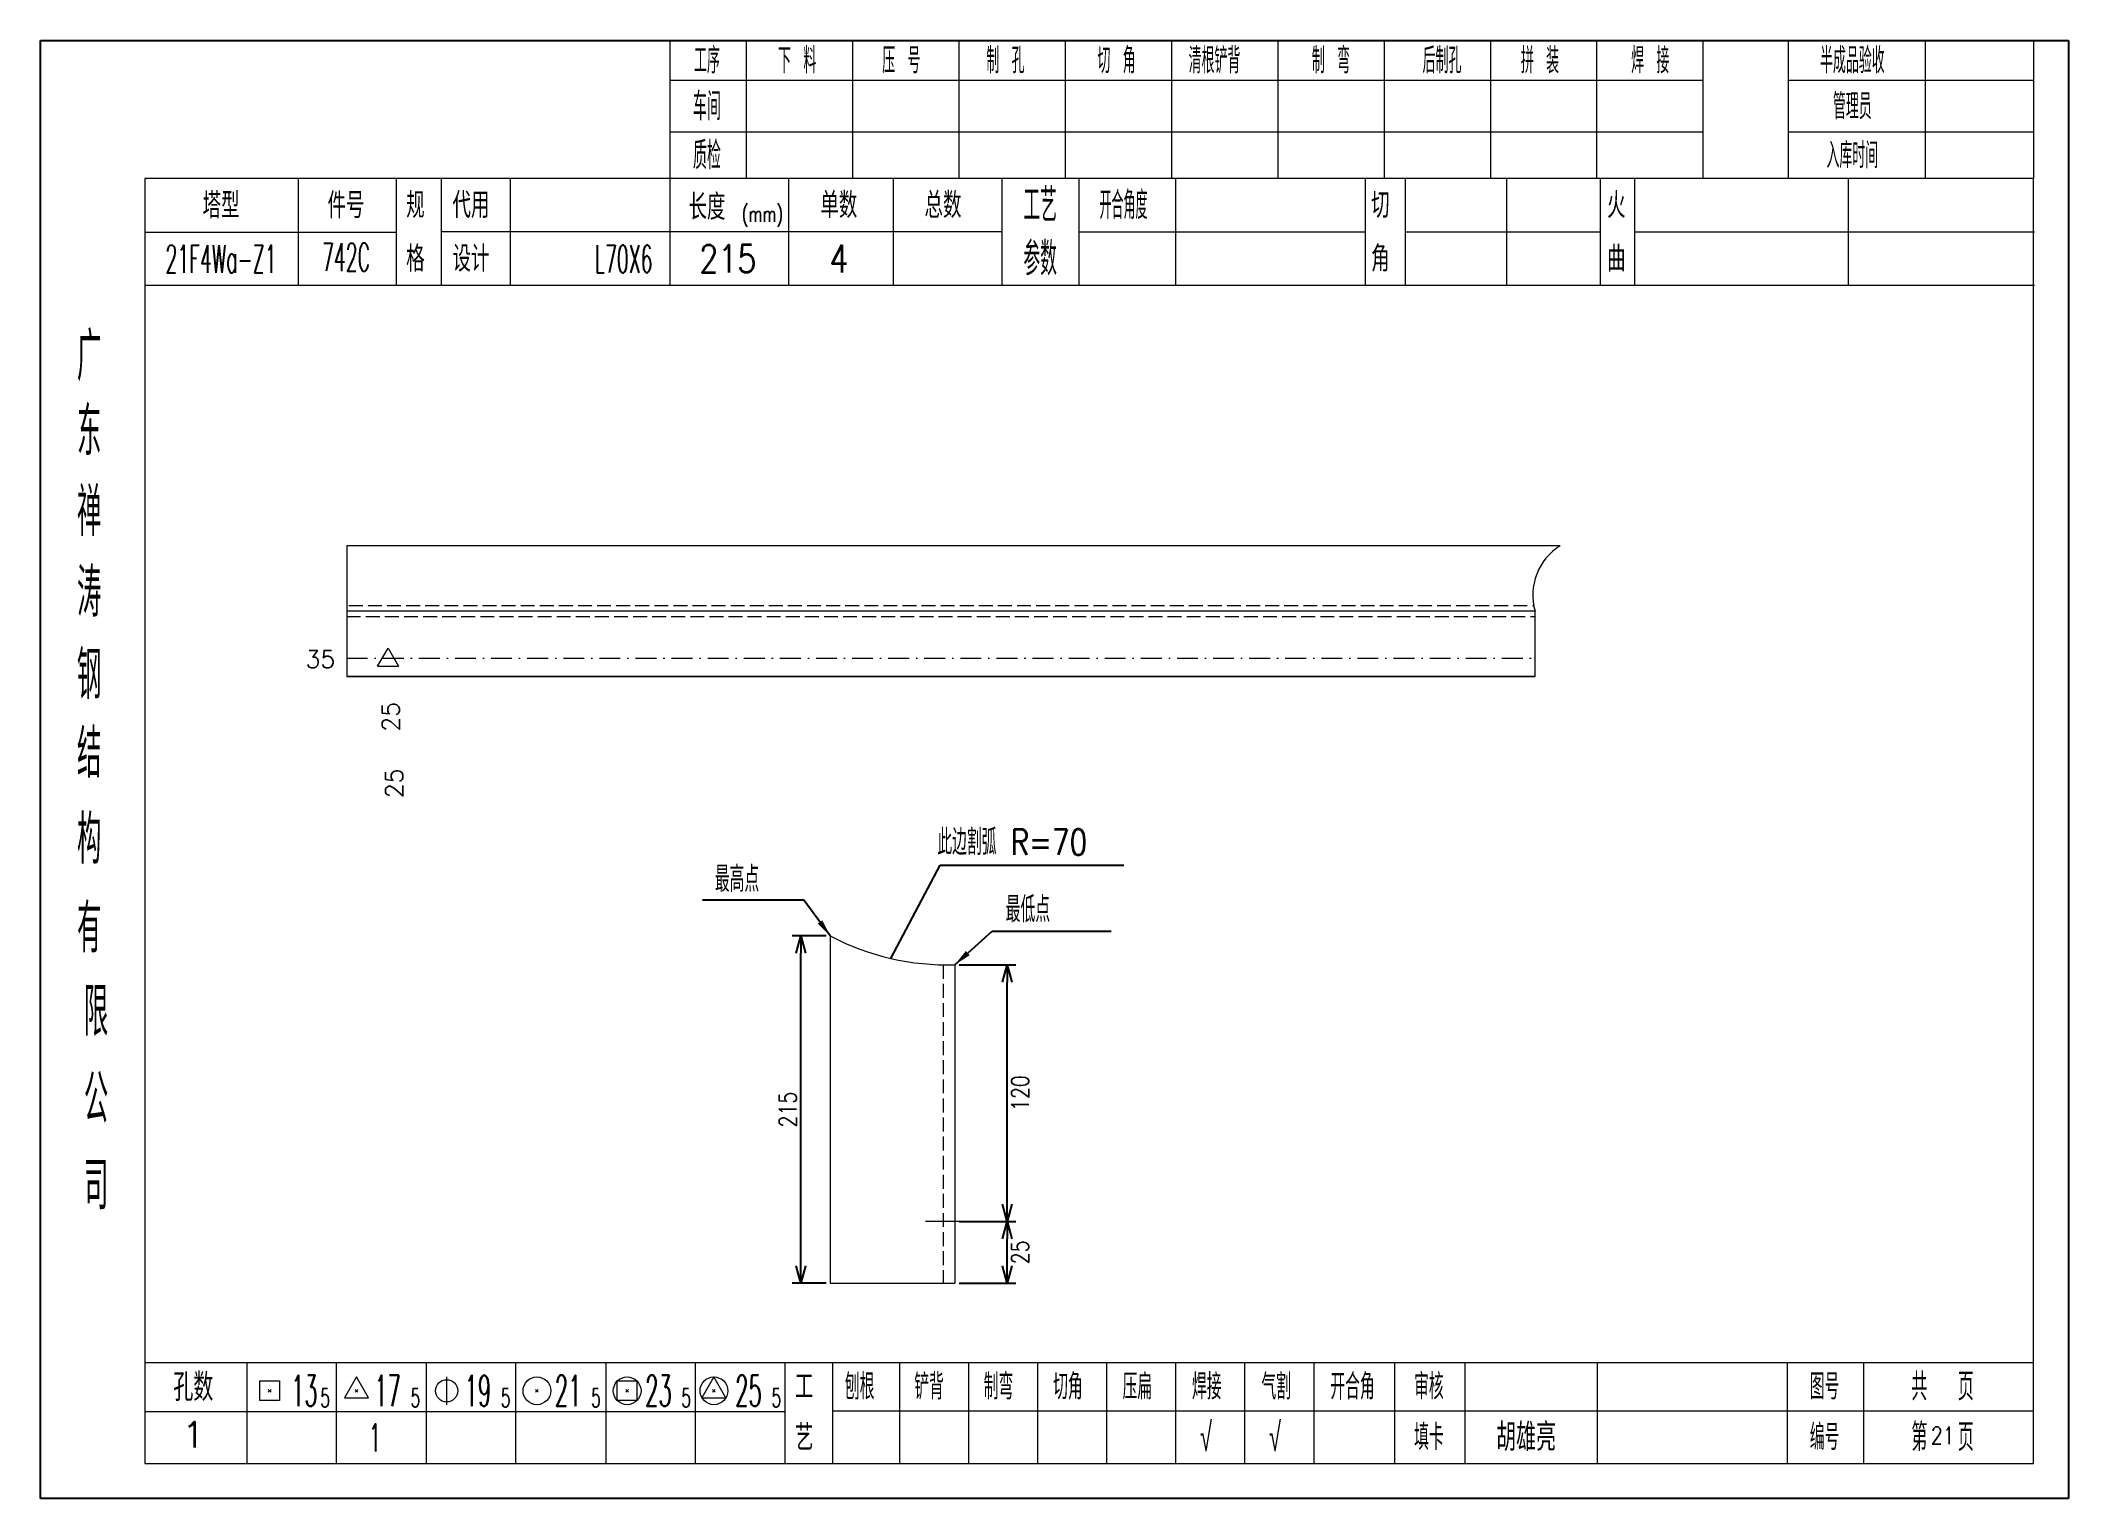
# Model space of a CAD drawing. Extents: x 1310 to 15542, y -76 to 8381.
# Drawn here: x 7759 to 8051.2, y 1943.8 to 2153.8 of the extents above; entities that cross this region are included whole.
import ezdxf
from ezdxf.enums import TextEntityAlignment as Align

# ---------------------------------------------------------------- set-up
doc = ezdxf.new("R2010")
doc.units = 0
doc.header["$MEASUREMENT"] = 0
doc.linetypes.add('一点画线', pattern=[5.2, 3, -1, 0.2, -1])
doc.linetypes.add('虚线', pattern=[2.75, 2, -0.75])
doc.layers.get('0').update_dxf_attribs({"linetype": 'CONTINUOUS', "lineweight": 25})
doc.layers.get('Defpoints').update_dxf_attribs({"linetype": 'CONTINUOUS'})
doc.layers.add('1', color=7, linetype='CONTINUOUS', lineweight=25)
doc.layers.add('4', color=7, linetype='CONTINUOUS', lineweight=25)
doc.styles.add('DimFont', font='simplex.shx', dxfattribs={"width": 0.8, "bigfont": 'gbhzfs.shx'})
doc.styles.get("Standard").update_dxf_attribs({"font": 'simplex.shx', "width": 0.7, "height": 3, "bigfont": 'gbhzfs.shx'})
doc.dimstyles.new('DHDxfDimStyleOpen30', dxfattribs={"dimtxt": 2.5, "dimasz": 2.5, "dimexe": 1.25, "dimexo": 0.625, "dimtad": 2, "dimtxsty": 'DimFont', "dimblk": 'OPEN30', "dimblk1": 'OPEN30', "dimblk2": 'OPEN30', "dimcen": 2.5, "dimadec": 0, "dimazin": 0, "dimtfac": 1, "dimtmove": 0, "dimatfit": 3, "dimfxl": 0, "dimarcsym": 0})

msp = doc.modelspace()

# ---------------------------------------------------------------- texts
at = {"color": 7, "linetype": 'Continuous', "lineweight": 13}
msp.add_text('35', height=2.5, dxfattribs=at).set_placement((7801.475, 2064.707), align=Align.MIDDLE_RIGHT)
at = {"layer": '1', "color": 7, "linetype": 'Continuous', "lineweight": 13}
for p in [(7810.715, 2054.267), (7811.213, 2044.68)]:
    msp.add_text('25', height=2.5, rotation=90, dxfattribs=at).set_placement(p)
at = {"layer": '4', "color": 1, "linetype": 'Continuous', "lineweight": 25}
for s, height, width, p in [('工序', 3.7, 0.7, (7855.022, 2150.931)), ('下 料', 3.7, 0.7, (7868.022, 2150.931)), ('制 孔', 3.7, 0.7, (7898.022, 2150.931)), ('切 角', 3.7, 0.7, (7914.022, 2150.931)), ('清根铲背 ', 3.7, 0.7, (7929.022, 2150.931)), (' 制 弯', 3.7, 0.7, (7944.022, 2150.931)), (' 后制孔', 3.7, 0.7, (7960.022, 2150.931)), ('拼 装', 3.7, 0.7, (7975.022, 2150.931)), (' 焊 接', 3.7, 0.7, (7990.022, 2150.931)), ('半成品验收', 3.7, 0.7, (8020.022, 2150.931)), ('压 号', 3.7, 0.7, (7883.022, 2150.931)), ('车间', 4, 0.7, (7855.022, 2144.331)), ('管理员', 3.7, 0.7, (8020.022, 2144.331)), ('质检', 4, 0.7, (7855.022, 2137.271)), ('入库时间', 3.7, 0.7, (8020.022, 2137.271)), ('工艺', 4.8, 0.7, (7903.022, 2130.091)), ('(mm)', 2.24, 0.7, (7863.022, 2128.831)), ('开合角度', 4, 0.6, (7915.022, 2130.091)), ('21F4Wa-Z1', 4, 0.5, (7785.022, 2122.351)), ('742C', 4, 0.5, (7803.022, 2122.601)), ('L70X6', 4, 0.5, (7843.022, 2122.331)), ('215', 4, 0.8, (7858.022, 2122.381)), ('4', 4, 0.8, (7874.022, 2122.381)), ('参数', 4.8, 0.7, (7903.022, 2122.381)), ('广', 6.96, 0.7, (7766.022, 2108.301)), ('东', 6.96, 0.7, (7766.022, 2097.511)), ('禅', 6.96, 0.7, (7766.022, 2085.921)), ('涛', 6.96, 0.7, (7766.022, 2074.321)), ('钢', 6.96, 0.7, (7766.022, 2062.431)), ('结', 6.96, 0.7, (7766.022, 2051.121)), ('构', 6.96, 0.7, (7766.022, 2038.741)), ('有', 6.96, 0.7, (7766.022, 2025.931)), ('限', 6.96, 0.7, (7767.022, 2013.931)), ('公', 6.96, 0.7, (7767.022, 2001.391)), ('司', 6.96, 0.7, (7767.022, 1988.911)), ('13', 4.47, 0.5, (7797.022, 1959.331)), ('17', 4.47, 0.5, (7809.022, 1959.331)), ('19', 4.47, 0.5, (7822.022, 1959.331)), ('21', 4.47, 0.5, (7835.022, 1959.331)), ('23', 4.47, 0.5, (7848.022, 1959.331)), ('25', 4.47, 0.5, (7861.022, 1959.331)), ('刨根', 3.7, 0.8, (7877.022, 1959.931)), ('铲背', 3.7, 0.8, (7887.022, 1959.931)), ('制弯', 3.7, 0.8, (7897.022, 1959.931)), ('切角', 3.7, 0.8, (7907.022, 1959.931)), ('压扁', 3.7, 0.8, (7917.022, 1959.931)), ('焊接', 3.7, 0.8, (7927.022, 1959.931)), ('气割', 3.7, 0.8, (7937.022, 1959.931)), ('开合角', 3.7, 0.8, (7948.022, 1959.931)), ('审核', 3.7, 0.8, (7959.022, 1959.931)), ('图号', 3.7, 0.8, (8016.022, 1959.931)), ('共  页', 4, 0.8, (8033.022, 1959.931)), ('5', 2.68, 0.6, (7800.022, 1958.331)), ('5', 2.68, 0.6, (7813.022, 1958.331)), ('5', 2.68, 0.6, (7826.022, 1958.331)), ('5', 2.68, 0.6, (7839.022, 1958.331)), ('5', 2.68, 0.6, (7852.022, 1958.331)), ('5', 2.68, 0.6, (7865.022, 1958.331)), ('1', 4, 0.5, (7807.172, 1952.581)), ('√', 4, 0.6, (7926.912, 1952.661)), ('√', 4, 0.6, (7936.852, 1952.661)), ('填卡', 3.7, 0.8, (7959.022, 1952.661)), ('编号', 3.7, 0.8, (8016.022, 1952.661)), ('第  页', 4, 0.8, (8033.022, 1952.661))]:
    msp.add_text(s, height=height, dxfattribs=dict(at, width=width)).set_placement(p, align=Align.MIDDLE_CENTER)
for s, height, p in [('塔型', 3.7, (7785.022, 2130.061)), ('件号', 3.7, (7803.022, 2130.061)), ('规', 3.7, (7813.022, 2130.091)), ('代用', 3.7, (7821.022, 2130.091)), ('长度', 3.7, (7855.022, 2129.831)), ('单数', 3.7, (7874.022, 2130.091)), ('总数', 3.7, (7889.022, 2130.091)), ('切', 3.7, (7952.022, 2130.091)), ('火', 3.7, (7986.022, 2130.091)), ('格', 3.7, (7813.022, 2122.381)), ('设计', 3.7, (7821.022, 2122.381)), ('角', 3.7, (7952.022, 2122.381)), ('曲', 3.7, (7986.022, 2122.381)), ('孔数', 4, (7781.022, 1959.851)), ('工', 3.7, (7869.022, 1959.931)), ('1', 3.7, (7781.022, 1953.021)), ('艺', 3.7, (7869.022, 1952.581)), ('胡雄亮', 4, (7973.022, 1952.661))]:
    msp.add_text(s, height=height, dxfattribs=at).set_placement(p, align=Align.MIDDLE_CENTER)
at = {"layer": '4', "color": 1, "linetype": 'Continuous', "lineweight": 25, "width": 0.8}
for s, p in [('此边割弧 R=70', (7888.208, 2036.508)), ('最高点', (7856.152, 2031.185)), ('最低点', (7898.055, 2026.817))]:
    msp.add_text(s, height=3.7, dxfattribs=at).set_placement(p)
at = {"layer": '4', "color": 6, "linetype": 'Continuous', "lineweight": 25, "width": 0.8}
msp.add_text('21', height=2.5, dxfattribs=at).set_placement((8033.047, 1952.889), align=Align.MIDDLE_CENTER)

# ---------------------------------------------------------------- blocks, each defined once
blk = doc.blocks.new('_OPEN30')
at = {"color": 0, "linetype": 'ByBlock', "lineweight": -2}
for p, q in [((-1, 0.27), (0, 0)), ((0, 0), (-1, -0.27)), ((0, 0), (-1, 0))]:
    blk.add_line(p, q, dxfattribs=at)
blk = doc.blocks.new('*D353')
at = {"color": 0, "linetype": 'Continuous', "lineweight": -2}
for p, q in [((7872.17, 2024.85), (7867.29, 2024.85)), ((7868.54, 1977.32), (7868.54, 2022.35)), ((7872.17, 1974.82), (7867.29, 1974.82))]:
    blk.add_line(p, q, dxfattribs=at)
at = {"layer": 'Defpoints', "color": 0, "linetype": 'Continuous'}
for p in [(7868.54, 2024.85), (7872.79, 2024.85), (7872.79, 1974.82)]:
    blk.add_point(p, dxfattribs=at)
at = {"color": 0, "linetype": 'Continuous', "lineweight": -2, "xscale": 2.5, "yscale": 2.5, "zscale": 2.5}
for p, rotation in [((7868.54, 2024.85), 90), ((7868.54, 1974.82), 270)]:
    blk.add_blockref('_OPEN30', p, dxfattribs=dict(at, rotation=rotation))
at = {"color": 0, "linetype": 'Continuous', "insert": (7866.67, 1999.83), "char_height": 2.5, "attachment_point": 5, "rotation": 90, "style": 'DimFont'}
blk.add_mtext('215', dxfattribs=at)
blk = doc.blocks.new('*D354')
at = {"color": 0, "linetype": 'Continuous', "lineweight": -2}
for p, q in [((7891.35, 1983.71), (7899.5, 1983.71)), ((7898.25, 1977.32), (7898.25, 1981.21)), ((7891.35, 1974.82), (7899.5, 1974.82))]:
    blk.add_line(p, q, dxfattribs=at)
at = {"layer": 'Defpoints', "color": 0, "linetype": 'Continuous'}
for p in [(7890.73, 1983.71), (7898.25, 1983.71), (7890.73, 1974.82)]:
    blk.add_point(p, dxfattribs=at)
at = {"color": 0, "linetype": 'Continuous', "lineweight": -2, "xscale": 2.5, "yscale": 2.5, "zscale": 2.5}
for p, rotation in [((7898.25, 1983.71), 90), ((7898.25, 1974.82), 270)]:
    blk.add_blockref('_OPEN30', p, dxfattribs=dict(at, rotation=rotation))
at = {"color": 0, "linetype": 'Continuous', "insert": (7900.13, 1979.27), "char_height": 2.5, "attachment_point": 5, "rotation": 90, "style": 'DimFont'}
blk.add_mtext('25', dxfattribs=at)
blk = doc.blocks.new('*D355')
at = {"color": 0, "linetype": 'Continuous', "lineweight": -2}
for p, q in [((7891.35, 2020.7), (7899.5, 2020.7)), ((7898.25, 1986.21), (7898.25, 2018.2)), ((7891.35, 1983.71), (7899.5, 1983.71))]:
    blk.add_line(p, q, dxfattribs=at)
at = {"layer": 'Defpoints', "color": 0, "linetype": 'Continuous'}
for p in [(7890.73, 2020.7), (7898.25, 2020.7), (7890.73, 1983.71)]:
    blk.add_point(p, dxfattribs=at)
at = {"color": 0, "linetype": 'Continuous', "lineweight": -2, "xscale": 2.5, "yscale": 2.5, "zscale": 2.5}
for p, rotation in [((7898.25, 2020.7), 90), ((7898.25, 1983.71), 270)]:
    blk.add_blockref('_OPEN30', p, dxfattribs=dict(at, rotation=rotation))
at = {"color": 0, "linetype": 'Continuous', "insert": (7900.13, 2002.21), "char_height": 2.5, "attachment_point": 5, "rotation": 90, "style": 'DimFont'}
blk.add_mtext('120', dxfattribs=at)
blk = doc.blocks.new('CTJGK')
at = {"color": 6, "linetype": 'Continuous'}
for p, q in [((0, 209.97), (292.13, 209.97)), ((0, 0), (0, 209.97)), ((292.13, 209.97), (292.13, 0)), ((292.13, 0), (0, 0))]:
    blk.add_line(p, q, dxfattribs=at)

# ---------------------------------------------------------------- dimensions: what is measured, and where the dimension line sits
at = {"color": 0, "linetype": 'Continuous'}
for base, p1, p2, text, picture, middle in [((7868.543, 2024.847), (7872.792, 1974.818), (7872.792, 2024.847), '215', '*D353', (7866.668, 1999.832)), ((7898.25, 2020.698), (7890.727, 1983.715), (7890.727, 2020.698), '120', '*D355', (7900.125, 2002.206)), ((7898.25, 1983.715), (7890.727, 1974.818), (7890.727, 1983.715), '25', '*D354', (7900.125, 1979.266))]:
    dim = msp.add_linear_dim(base=base, p1=p1, p2=p2, angle=90, text=text, dimstyle='DHDxfDimStyleOpen30', dxfattribs=at)
    dim.commit()
    dim.dimension.update_dxf_attribs({"geometry": picture, "text_midpoint": middle})

# ---------------------------------------------------------------- linework, layer by layer
at = {"color": 7, "linetype": 'Continuous', "lineweight": 18}
for p, q in [((7977.94, 2081.031), (7803.135, 2081.031)), ((7803.135, 2081.031), (7803.135, 2062.231)), ((7974.321, 2071.631), (7803.135, 2071.631)), ((7974.321, 2062.231), (7974.321, 2071.631)), ((7807.579, 2063.712), (7809.079, 2066.31)), ((7809.079, 2066.31), (7810.579, 2063.712)), ((7807.579, 2063.712), (7810.579, 2063.712)), ((7974.321, 2062.231), (7803.135, 2062.231)), ((7803.135, 2062.231), (7974.321, 2062.231)), ((7872.792, 2024.847), (7872.792, 1974.818)), ((7890.727, 2020.698), (7890.727, 1974.818)), ((7894.545, 1983.715), (7886.506, 1983.715)), ((7872.792, 1974.818), (7890.727, 1974.818))]:
    msp.add_line(p, q, dxfattribs=at)
at = {"color": 1, "linetype": '虚线', "lineweight": 18}
for p, q in [((7803.445, 2072.431), (7974.132, 2072.431)), ((7803.135, 2070.831), (7974.321, 2070.831)), ((7889.049, 2020.685), (7889.049, 1974.818))]:
    msp.add_line(p, q, dxfattribs=at)
at = {"color": 3, "linetype": '一点画线', "lineweight": 13}
msp.add_line((7803.135, 2064.831), (7974.321, 2064.831), dxfattribs=at)
at = {"color": 0, "linetype": 'Continuous'}
for p, q in [((7881.49, 2021.607), (7888.619, 2035.047)), ((7888.619, 2035.047), (7915.069, 2035.047))]:
    msp.add_line(p, q, dxfattribs=at)
at = {"color": 7, "linetype": 'Continuous', "lineweight": 18}
for centre, radius, start, end in [((7982.319, 2073.949), 8.327, 121.72606, 196.16077), ((7889.602, 2056.674), 35.993, 242.1589, 271.79041)]:
    msp.add_arc(centre, radius, start, end, dxfattribs=at)
at = {"layer": '4', "color": 1, "linetype": 'Continuous', "lineweight": 18}
for p, q in [((7759.022, 2153.801), (7759.022, 1943.831)), ((8051.152, 2153.801), (7759.022, 2153.801)), ((7849.652, 2153.801), (7849.652, 2133.961)), ((7860.682, 2153.801), (7860.682, 2133.941)), ((7875.992, 2153.801), (7875.992, 2133.941)), ((7891.312, 2153.801), (7891.312, 2133.941)), ((7906.622, 2153.801), (7906.622, 2133.941)), ((7921.932, 2153.801), (7921.932, 2133.941)), ((7937.242, 2153.801), (7937.242, 2133.941)), ((7952.562, 2153.801), (7952.562, 2133.941)), ((7967.872, 2153.801), (7967.872, 2133.941)), ((7983.182, 2153.801), (7983.182, 2133.941)), ((7998.492, 2153.801), (7998.492, 2133.961)), ((7998.492, 2153.801), (7998.492, 2133.941)), ((8010.772, 2153.801), (8010.772, 2133.941)), ((8030.522, 2153.801), (8030.522, 2133.941)), ((8046.102, 2153.801), (8046.102, 2133.941)), ((8051.152, 2124.001), (8051.152, 2153.801)), ((7998.492, 2148.071), (7849.652, 2148.071)), ((8046.102, 2148.071), (8010.772, 2148.071)), ((7998.492, 2140.591), (7849.652, 2140.591)), ((8046.102, 2140.591), (8010.772, 2140.591)), ((7774.032, 2133.941), (7774.032, 1948.881)), ((8046.102, 2133.941), (7774.032, 2133.941)), ((7796.152, 2133.951), (7796.152, 2118.531)), ((7810.302, 2118.531), (7810.302, 2133.941)), ((7816.802, 2118.531), (7816.802, 2133.941)), ((7826.672, 2133.941), (7826.672, 2118.531)), ((7849.652, 2133.961), (7849.652, 2118.531)), ((7866.772, 2133.941), (7866.772, 2118.531)), ((7881.822, 2133.941), (7881.822, 2118.531)), ((7897.522, 2133.941), (7897.522, 2118.531)), ((7908.582, 2133.941), (7908.582, 2118.531)), ((7922.532, 2133.941), (7922.532, 2118.531)), ((7949.832, 2133.941), (7949.832, 2118.531)), ((7955.592, 2133.941), (7955.592, 2118.531)), ((7970.212, 2133.941), (7970.212, 2118.531)), ((7983.672, 2133.941), (7983.672, 2118.531)), ((7988.662, 2133.941), (7988.662, 2118.531)), ((8019.402, 2133.941), (8019.402, 2118.531)), ((8046.102, 1948.881), (8046.102, 2133.941)), ((7810.302, 2126.181), (7774.032, 2126.181)), ((7897.522, 2126.231), (7816.802, 2126.231)), ((7908.582, 2126.231), (7949.832, 2126.231)), ((7955.592, 2126.231), (7983.672, 2126.231)), ((7988.662, 2126.231), (8046.282, 2126.231)), ((8051.152, 1943.831), (8051.152, 2124.001)), ((8046.282, 2118.531), (7774.032, 2118.531)), ((7774.032, 1963.411), (8046.102, 1963.411)), ((7788.722, 1963.411), (7788.722, 1948.881)), ((7801.652, 1948.881), (7801.652, 1963.411)), ((7814.582, 1963.411), (7814.582, 1948.881)), ((7827.502, 1948.881), (7827.502, 1963.411)), ((7840.432, 1963.411), (7840.432, 1948.881)), ((7853.362, 1948.881), (7853.362, 1963.411)), ((7866.282, 1948.881), (7866.282, 1963.411)), ((7873.152, 1948.881), (7873.152, 1963.411)), ((7882.812, 1948.881), (7882.812, 1963.411)), ((7892.752, 1948.881), (7892.752, 1963.411)), ((7902.692, 1948.881), (7902.692, 1963.411)), ((7912.642, 1948.881), (7912.642, 1963.411)), ((7922.582, 1948.881), (7922.582, 1963.411)), ((7932.522, 1948.881), (7932.522, 1963.411)), ((7942.472, 1948.881), (7942.472, 1963.411)), ((7954.112, 1948.881), (7954.112, 1963.411)), ((7964.262, 1948.881), (7964.262, 1963.411)), ((7983.322, 1948.881), (7983.322, 1963.411)), ((8010.702, 1948.881), (8010.702, 1963.411)), ((8021.662, 1948.881), (8021.662, 1963.411)), ((7866.282, 1956.281), (7774.032, 1956.281)), ((7873.112, 1956.441), (8046.102, 1956.441)), ((7774.032, 1948.881), (8046.102, 1948.881)), ((7759.022, 1943.831), (8051.152, 1943.831))]:
    msp.add_line(p, q, dxfattribs=at)
at = {"layer": '4', "color": 7, "linetype": 'Continuous', "lineweight": 13}
for p, q in [((7790.608, 1957.917), (7790.608, 1960.745)), ((7790.608, 1960.745), (7793.436, 1960.745)), ((7793.436, 1960.745), (7793.436, 1957.917)), ((7804.522, 1961.331), (7802.79, 1958.331)), ((7806.254, 1958.331), (7804.522, 1961.331)), ((7817.522, 1961.331), (7817.522, 1957.331)), ((7842.108, 1957.917), (7842.108, 1960.745)), ((7842.108, 1960.745), (7844.936, 1960.745)), ((7844.936, 1960.745), (7844.936, 1957.917)), ((7856.022, 1961.331), (7854.29, 1958.331)), ((7857.754, 1958.331), (7856.022, 1961.331)), ((7793.436, 1957.917), (7790.608, 1957.917)), ((7791.822, 1959.131), (7792.222, 1959.531)), ((7792.222, 1959.131), (7791.822, 1959.531)), ((7802.79, 1958.331), (7806.254, 1958.331)), ((7804.322, 1959.131), (7804.722, 1959.531)), ((7804.722, 1959.131), (7804.322, 1959.531)), ((7830.322, 1959.131), (7830.722, 1959.531)), ((7830.722, 1959.131), (7830.322, 1959.531)), ((7844.936, 1957.917), (7842.108, 1957.917)), ((7843.322, 1959.131), (7843.722, 1959.531)), ((7843.722, 1959.131), (7843.322, 1959.531)), ((7854.29, 1958.331), (7857.754, 1958.331)), ((7855.822, 1959.131), (7856.222, 1959.531)), ((7856.222, 1959.131), (7855.822, 1959.531))]:
    msp.add_line(p, q, dxfattribs=at)
for centre, radius in [((7817.522, 1959.331), 1.6), ((7830.522, 1959.331), 2), ((7843.522, 1959.331), 2), ((7856.022, 1959.331), 2)]:
    msp.add_circle(centre, radius, dxfattribs=at)

# ---------------------------------------------------------------- block references
at = {"color": 0, "linetype": 'Continuous'}
msp.add_blockref('CTJGK', (7759.022, 1943.831), dxfattribs=at)

msp.set_redraw_order([(e.dxf.handle, doc.entitydb.next_handle()) for e in msp.query("TEXT MTEXT ATTDEF DIMENSION ARC_DIMENSION")])  # texts and dimensions are drawn at this point

# ---------------------------------------------------------------- leaders
for points in [[(7872.792, 2024.847), (7868.971, 2029.987), (7854.377, 2029.987)], [(7890.727, 2020.698), (7896.13, 2025.549), (7913.23, 2025.549)]]:
    msp.add_leader(points, dimstyle='DHDxfDimStyleOpen30', override={"dimgap": 0.625, "dimtad": 0}, dxfattribs=at)

doc.saveas('drawing.dxf')
